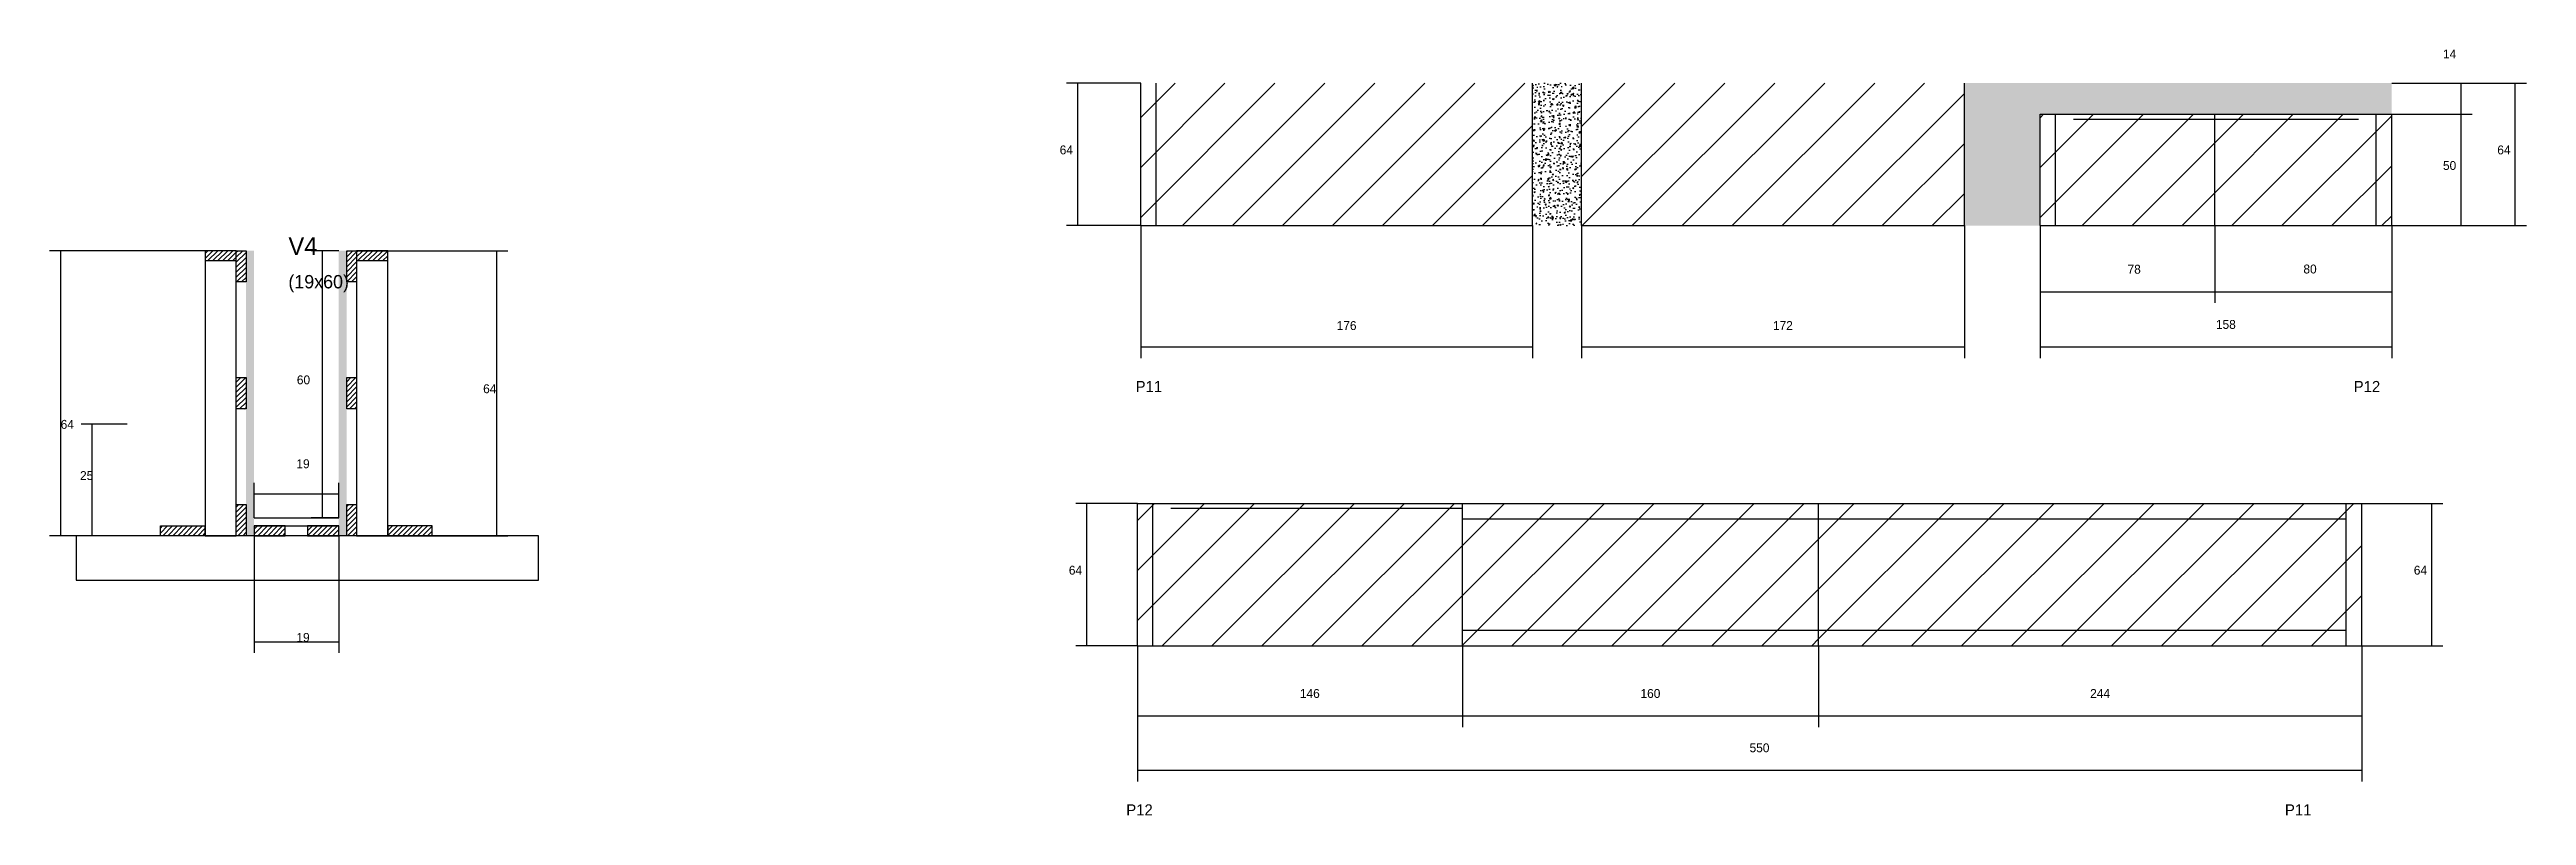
# Model space of a CAD drawing. Header units: metres. Extents: x -7100 to -4390, y 13816 to 14393.
# Drawn here: x -5503 to -4390, y 14049 to 14393 of the extents above; entities that cross this region are included whole.
import ezdxf

# ---------------------------------------------------------------- set-up
doc = ezdxf.new("R2010")
doc.units = ezdxf.units.M
for name, color, linetype in [('COTA', 241, 'Continuous'), ('Hachura', 253, 'Continuous'), ('Madeira', 126, 'Continuous'), ('NOMENCLATURA', 7, 'Continuous'), ('Painéis', 200, 'Continuous'), ('SARR_2.2x7', 40, 'Continuous'), ('Texto Seção', 7, 'Continuous')]:
    doc.layers.add(name, color=color, linetype=linetype)

msp = doc.modelspace()

# ---------------------------------------------------------------- texts
at = {"layer": 'COTA'}
for s, p in [('14', (-4427.4, 14389)), ('64', (-5048.8, 14345.9)), ('50', (-4427.4, 14338.9)), ('64', (-4403, 14345.9)), ('78', (-4569.1, 14292.3)), ('80', (-4490.1, 14292.4)), ('176', (-4924.4, 14267)), ('172', (-4728.4, 14267)), ('158', (-4529.4, 14267.5)), ('60', (-5391.5, 14242.6)), ('64', (-5307.8, 14238.6)), ('64', (-5497.6, 14222.6)), ('25', (-5488.9, 14199.6)), ('19', (-5391.7, 14204.9)), ('64', (-5044.7, 14157.1)), ('64', (-4440.5, 14157.1)), ('19', (-5391.7, 14126.9)), ('146', (-4940.9, 14101.7)), ('160', (-4787.9, 14101.7)), ('244', (-4585.9, 14101.7)), ('550', (-4738.9, 14077.3))]:
    msp.add_text(s, height=4, dxfattribs=at).set_placement(p)
at = {"layer": 'NOMENCLATURA'}
for s, p in [('P11', (-5014.7, 14239.1)), ('P12', (-4467.5, 14239.1)), ('P12', (-5018.9, 14048.9)), ('P11', (-4498.4, 14048.9))]:
    msp.add_text(s, height=5, dxfattribs=at).set_placement(p)
at = {"layer": 'Texto Seção'}
for s, height, p in [('V4', 8, (-5395.3, 14300.7)), ('(19x60)', 6, (-5395.3, 14285.7))]:
    msp.add_text(s, height=height, dxfattribs=at).set_placement(p)

# ---------------------------------------------------------------- hatches: boundary and pattern name
at = {"layer": 'COTA'}
h = msp.add_hatch(dxfattribs=at)
h.set_pattern_fill('AR-CONC', scale=0.03)
h.paths.add_polyline_path([(-4814.4, 14377.9), (-4836.4, 14377.9), (-4836.4, 14313.9), (-4814.4, 14313.9)])
h = msp.add_hatch(dxfattribs=at)
h.set_pattern_fill('AR-CONC', scale=0.03)
h.paths.add_polyline_path([(-4608.4, 14363.9), (-4450.4, 14363.9), (-4450.4, 14377.9), (-4642.4, 14377.9), (-4642.4, 14313.9), (-4608.4, 14313.9)])
at = {"layer": 'Hachura'}
h = msp.add_hatch(dxfattribs=at)
h.set_pattern_fill('ANSI31', scale=5)
h.paths.add_polyline_path([(-4836.4, 14377.9), (-5012.4, 14377.9), (-5012.4, 14313.9), (-4836.4, 14313.9)])
h = msp.add_hatch(dxfattribs=at)
h.set_pattern_fill('ANSI31', scale=5)
h.paths.add_polyline_path([(-4642.4, 14377.9), (-4814.4, 14377.9), (-4814.4, 14313.9), (-4642.4, 14313.9)])
h = msp.add_hatch(dxfattribs=at)
h.set_pattern_fill('ANSI31', scale=5)
h.paths.add_polyline_path([(-4529.9, 14313.9), (-4529.9, 14363.9), (-4608.4, 14363.9), (-4608.4, 14313.9)])
h = msp.add_hatch(dxfattribs=at)
h.set_pattern_fill('ANSI31', scale=5)
h.paths.add_polyline_path([(-4450.4, 14313.9), (-4450.4, 14363.9), (-4529.9, 14363.9), (-4529.9, 14313.9)])
h = msp.add_hatch(dxfattribs=at)
h.set_pattern_fill('ANSI31', scale=0.5)
h.paths.add_polyline_path([(-5432.7, 14302.6), (-5432.7, 14298.2), (-5432.7, 14298.2), (-5418.7, 14298.2), (-5418.7, 14298.2), (-5418.7, 14302.6), (-5418.7, 14302.6), (-5432.7, 14302.6)])
h = msp.add_hatch(color=8, dxfattribs=at)
h.dxf.hatch_style = 1
h.paths.add_polyline_path([(-5410.7, 14302.6), (-5414.3, 14302.6), (-5414.3, 14288.6), (-5414.3, 14174.6), (-5410.7, 14174.6), (-5410.7, 14179)])
h = msp.add_hatch(color=8, dxfattribs=at)
h.dxf.hatch_style = 1
h.paths.add_polyline_path([(-5369.1, 14302.6), (-5372.7, 14302.6), (-5372.7, 14174.6), (-5369.1, 14174.6), (-5369.1, 14188.6)])
h = msp.add_hatch(dxfattribs=at)
h.set_pattern_fill('ANSI31', scale=0.5)
h.paths.add_polyline_path([(-5364.7, 14302.6), (-5364.7, 14298.2), (-5364.7, 14298.2), (-5350.7, 14298.2), (-5350.7, 14298.2), (-5350.7, 14302.6), (-5350.7, 14302.6), (-5364.7, 14302.6)])
h = msp.add_hatch(dxfattribs=at)
h.set_pattern_fill('ANSI31', scale=5)
h.paths.add_polyline_path([(-4867.9, 14125.1), (-4867.9, 14189.1), (-5013.9, 14189.1), (-5013.9, 14125.1)])
h = msp.add_hatch(dxfattribs=at)
h.set_pattern_fill('ANSI31', scale=5)
h.paths.add_polyline_path([(-4707.9, 14189.1), (-4867.9, 14189.1), (-4867.9, 14125.1), (-4707.9, 14125.1)])
h = msp.add_hatch(dxfattribs=at)
h.set_pattern_fill('ANSI31', scale=5)
h.paths.add_polyline_path([(-4463.9, 14189.1), (-4707.9, 14189.1), (-4707.9, 14125.1), (-4463.9, 14125.1)])
h = msp.add_hatch(dxfattribs=at)
h.set_pattern_fill('ANSI31', scale=0.5)
h.paths.add_polyline_path([(-5452.8, 14174.6), (-5452.8, 14179), (-5452.8, 14179), (-5432.8, 14179), (-5432.8, 14179), (-5432.8, 14174.6), (-5432.8, 14174.6), (-5452.8, 14174.6)])
h = msp.add_hatch(dxfattribs=at)
h.set_pattern_fill('ANSI31', scale=0.5)
h.paths.add_polyline_path([(-5330.7, 14174.6), (-5330.7, 14179), (-5330.7, 14179), (-5350.7, 14179), (-5350.7, 14179), (-5350.7, 14174.6), (-5350.7, 14174.6), (-5330.7, 14174.6)])
at = {"layer": 'Madeira'}
h = msp.add_hatch(dxfattribs=at)
h.set_pattern_fill('ANSI31', scale=0.5)
h.paths.add_polyline_path([(-5414.3, 14302.6), (-5418.7, 14302.6), (-5418.7, 14288.6), (-5414.3, 14288.6)])
h = msp.add_hatch(dxfattribs=at)
h.set_pattern_fill('ANSI31', scale=0.5)
h.paths.add_polyline_path([(-5364.7, 14302.6), (-5369.1, 14302.6), (-5369.1, 14288.6), (-5364.7, 14288.6)])
h = msp.add_hatch(dxfattribs=at)
h.set_pattern_fill('ANSI31', scale=0.5)
h.paths.add_polyline_path([(-5414.3, 14245.6), (-5418.7, 14245.6), (-5418.7, 14231.6), (-5414.3, 14231.6)])
h = msp.add_hatch(dxfattribs=at)
h.set_pattern_fill('ANSI31', scale=0.5)
h.paths.add_polyline_path([(-5364.7, 14245.6), (-5369.1, 14245.6), (-5369.1, 14231.6), (-5364.7, 14231.6)])
h = msp.add_hatch(dxfattribs=at)
h.set_pattern_fill('ANSI31', scale=0.5)
h.paths.add_polyline_path([(-5414.3, 14188.6), (-5418.7, 14188.6), (-5418.7, 14174.6), (-5414.3, 14174.6)])
h = msp.add_hatch(dxfattribs=at)
h.set_pattern_fill('ANSI31', scale=0.5)
h.paths.add_polyline_path([(-5364.7, 14188.6), (-5369.1, 14188.6), (-5369.1, 14174.6), (-5364.7, 14174.6)])
h = msp.add_hatch(dxfattribs=at)
h.set_pattern_fill('ANSI31', scale=0.5)
h.paths.add_polyline_path([(-5410.7, 14179), (-5410.7, 14174.6), (-5396.7, 14174.6), (-5396.7, 14179)])
h = msp.add_hatch(dxfattribs=at)
h.set_pattern_fill('ANSI31', scale=0.5)
h.paths.add_polyline_path([(-5386.7, 14179), (-5386.7, 14174.6), (-5372.7, 14174.6), (-5372.7, 14179)])

# ---------------------------------------------------------------- linework, layer by layer
at = {"layer": 'COTA'}
for p, q in [((-5012.4, 14377.9), (-5045.7, 14377.9)), ((-5040.7, 14313.9), (-5040.7, 14377.9)), ((-4450.4, 14377.9), (-4414.3, 14377.9)), ((-4450.4, 14377.9), (-4389.9, 14377.9)), ((-4419.3, 14363.9), (-4419.3, 14377.9)), ((-4394.9, 14313.9), (-4394.9, 14377.9)), ((-4450.4, 14363.9), (-4414.3, 14363.9)), ((-4450.4, 14363.9), (-4414.3, 14363.9)), ((-4419.3, 14313.9), (-4419.3, 14363.9)), ((-5012.4, 14313.9), (-5045.7, 14313.9)), ((-5012.4, 14313.9), (-5012.4, 14254.4)), ((-4836.4, 14313.9), (-4836.4, 14254.4)), ((-4814.4, 14313.9), (-4814.4, 14254.4)), ((-4642.4, 14313.9), (-4642.4, 14254.4)), ((-4608.4, 14313.9), (-4608.4, 14279.2)), ((-4608.4, 14313.9), (-4608.4, 14254.4)), ((-4529.9, 14313.9), (-4529.9, 14279.2)), ((-4529.9, 14313.9), (-4529.9, 14279.2)), ((-4450.4, 14313.9), (-4450.4, 14279.2)), ((-4450.4, 14313.9), (-4450.4, 14254.4)), ((-4450.4, 14313.9), (-4414.3, 14313.9)), ((-4450.4, 14313.9), (-4389.9, 14313.9)), ((-5418.7, 14302.6), (-5502.6, 14302.6)), ((-5497.6, 14174.6), (-5497.6, 14302.6)), ((-5372.7, 14302.6), (-5385, 14302.6)), ((-5380, 14182.6), (-5380, 14302.6)), ((-5364.7, 14302.6), (-5296.7, 14302.6)), ((-5301.7, 14174.6), (-5301.7, 14302.6)), ((-4608.4, 14284.2), (-4529.9, 14284.2)), ((-4529.9, 14284.2), (-4450.4, 14284.2)), ((-5012.4, 14259.4), (-4836.4, 14259.4)), ((-4814.4, 14259.4), (-4642.4, 14259.4)), ((-4608.4, 14259.4), (-4450.4, 14259.4)), ((-5467.8, 14224.7), (-5488.4, 14224.7)), ((-5483.4, 14174.6), (-5483.4, 14224.7)), ((-5410.7, 14182.6), (-5410.7, 14198.4)), ((-5372.7, 14182.6), (-5372.7, 14198.4)), ((-5410.7, 14193.4), (-5372.7, 14193.4)), ((-5013.9, 14189.1), (-5041.6, 14189.1)), ((-5036.6, 14125.1), (-5036.6, 14189.1)), ((-4463.9, 14189.1), (-4427.4, 14189.1)), ((-4432.4, 14125.1), (-4432.4, 14189.1)), ((-5372.7, 14182.6), (-5385, 14182.6)), ((-5418.7, 14174.6), (-5502.6, 14174.6)), ((-5452.8, 14174.6), (-5488.4, 14174.6)), ((-5410.7, 14174.6), (-5410.7, 14121.9)), ((-5372.7, 14174.6), (-5372.7, 14121.9)), ((-5364.7, 14174.6), (-5296.7, 14174.6)), ((-5410.7, 14126.9), (-5372.7, 14126.9)), ((-5013.9, 14125.1), (-5041.6, 14125.1)), ((-5013.9, 14125.1), (-5013.9, 14088.6)), ((-5013.9, 14125.1), (-5013.9, 14064.2)), ((-4867.9, 14125.1), (-4867.9, 14088.6)), ((-4867.9, 14125.1), (-4867.9, 14088.6)), ((-4707.9, 14125.1), (-4707.9, 14088.6)), ((-4707.9, 14125.1), (-4707.9, 14088.6)), ((-4463.9, 14125.1), (-4463.9, 14088.6)), ((-4463.9, 14125.1), (-4463.9, 14064.2)), ((-4463.9, 14125.1), (-4427.4, 14125.1)), ((-5013.9, 14093.6), (-4867.9, 14093.6)), ((-4867.9, 14093.6), (-4707.9, 14093.6)), ((-4707.9, 14093.6), (-4463.9, 14093.6)), ((-5013.9, 14069.2), (-4463.9, 14069.2))]:
    msp.add_line(p, q, dxfattribs=at)
at = {"layer": 'Madeira'}
for points in [[(-5432.7, 14302.6), (-5432.7, 14298.2), (-5418.7, 14298.2), (-5418.7, 14302.6)], [(-5432.7, 14174.6), (-5418.7, 14174.6), (-5418.7, 14302.6), (-5432.7, 14302.6)], [(-5414.3, 14302.6), (-5414.3, 14288.6), (-5418.7, 14288.6), (-5418.7, 14302.6)], [(-5364.7, 14302.6), (-5364.7, 14288.6), (-5369.1, 14288.6), (-5369.1, 14302.6)], [(-5364.7, 14302.6), (-5364.7, 14298.2), (-5350.7, 14298.2), (-5350.7, 14302.6)], [(-5364.7, 14174.6), (-5350.7, 14174.6), (-5350.7, 14302.6), (-5364.7, 14302.6)], [(-5414.3, 14245.6), (-5414.3, 14231.6), (-5418.7, 14231.6), (-5418.7, 14245.6)], [(-5364.7, 14245.6), (-5364.7, 14231.6), (-5369.1, 14231.6), (-5369.1, 14245.6)], [(-5414.3, 14188.6), (-5414.3, 14174.6), (-5418.7, 14174.6), (-5418.7, 14188.6)], [(-5364.7, 14188.6), (-5364.7, 14174.6), (-5369.1, 14174.6), (-5369.1, 14188.6)], [(-5452.8, 14174.6), (-5452.8, 14179), (-5432.8, 14179), (-5432.8, 14174.6)], [(-5396.7, 14179), (-5410.7, 14179), (-5410.7, 14174.6), (-5396.7, 14174.6)], [(-5372.7, 14179), (-5386.7, 14179), (-5386.7, 14174.6), (-5372.7, 14174.6)], [(-5330.7, 14174.6), (-5330.7, 14179), (-5350.7, 14179), (-5350.7, 14174.6)], [(-5490.7, 14154.6), (-5282.9, 14154.6), (-5282.9, 14174.6), (-5490.7, 14174.6)]]:
    msp.add_lwpolyline(points, close=True, dxfattribs=at)
at = {"layer": 'Painéis'}
for p, q in [((-5012.4, 14313.9), (-5012.4, 14377.9)), ((-4836.4, 14313.9), (-4836.4, 14377.9)), ((-4814.4, 14313.9), (-4814.4, 14377.9)), ((-4642.4, 14313.9), (-4642.4, 14377.9)), ((-4608.4, 14363.9), (-4450.4, 14363.9)), ((-4608.4, 14313.9), (-4608.4, 14363.9)), ((-4529.9, 14313.9), (-4529.9, 14363.9)), ((-4450.4, 14313.9), (-4450.4, 14363.9)), ((-5012.4, 14313.9), (-4836.4, 14313.9)), ((-4814.4, 14313.9), (-4642.4, 14313.9)), ((-4608.4, 14313.9), (-4450.4, 14313.9)), ((-5013.9, 14189.1), (-4707.9, 14189.1)), ((-5013.9, 14125.1), (-5013.9, 14189.1)), ((-4867.9, 14125.1), (-4867.9, 14189.1)), ((-4707.9, 14189.1), (-4463.9, 14189.1)), ((-4707.9, 14125.1), (-4707.9, 14189.1)), ((-4463.9, 14125.1), (-4463.9, 14189.1)), ((-5410.7, 14182.6), (-5372.7, 14182.6)), ((-5410.7, 14179), (-5372.7, 14179)), ((-5013.9, 14125.1), (-4867.9, 14125.1)), ((-4867.9, 14125.1), (-4707.9, 14125.1)), ((-4707.9, 14125.1), (-4463.9, 14125.1))]:
    msp.add_line(p, q, dxfattribs=at)
at = {"layer": 'SARR_2.2x7'}
for p, q in [((-5005.4, 14313.9), (-5005.4, 14377.9)), ((-4601.4, 14313.9), (-4601.4, 14363.9)), ((-4593.4, 14361.7), (-4529.9, 14361.7)), ((-4529.9, 14361.7), (-4465.4, 14361.7)), ((-4457.4, 14313.9), (-4457.4, 14363.9)), ((-5006.9, 14125.1), (-5006.9, 14189.1)), ((-4470.9, 14125.1), (-4470.9, 14189.1)), ((-4998.9, 14186.9), (-4867.9, 14186.9)), ((-4867.9, 14182.1), (-4707.9, 14182.1)), ((-4707.9, 14182.1), (-4470.9, 14182.1)), ((-4867.9, 14132.1), (-4707.9, 14132.1)), ((-4707.9, 14132.1), (-4470.9, 14132.1))]:
    msp.add_line(p, q, dxfattribs=at)

msp.set_redraw_order([(e.dxf.handle, doc.entitydb.next_handle()) for e in msp.query("TEXT MTEXT ATTDEF DIMENSION ARC_DIMENSION")])  # texts and dimensions are drawn at this point

doc.saveas('drawing.dxf')
